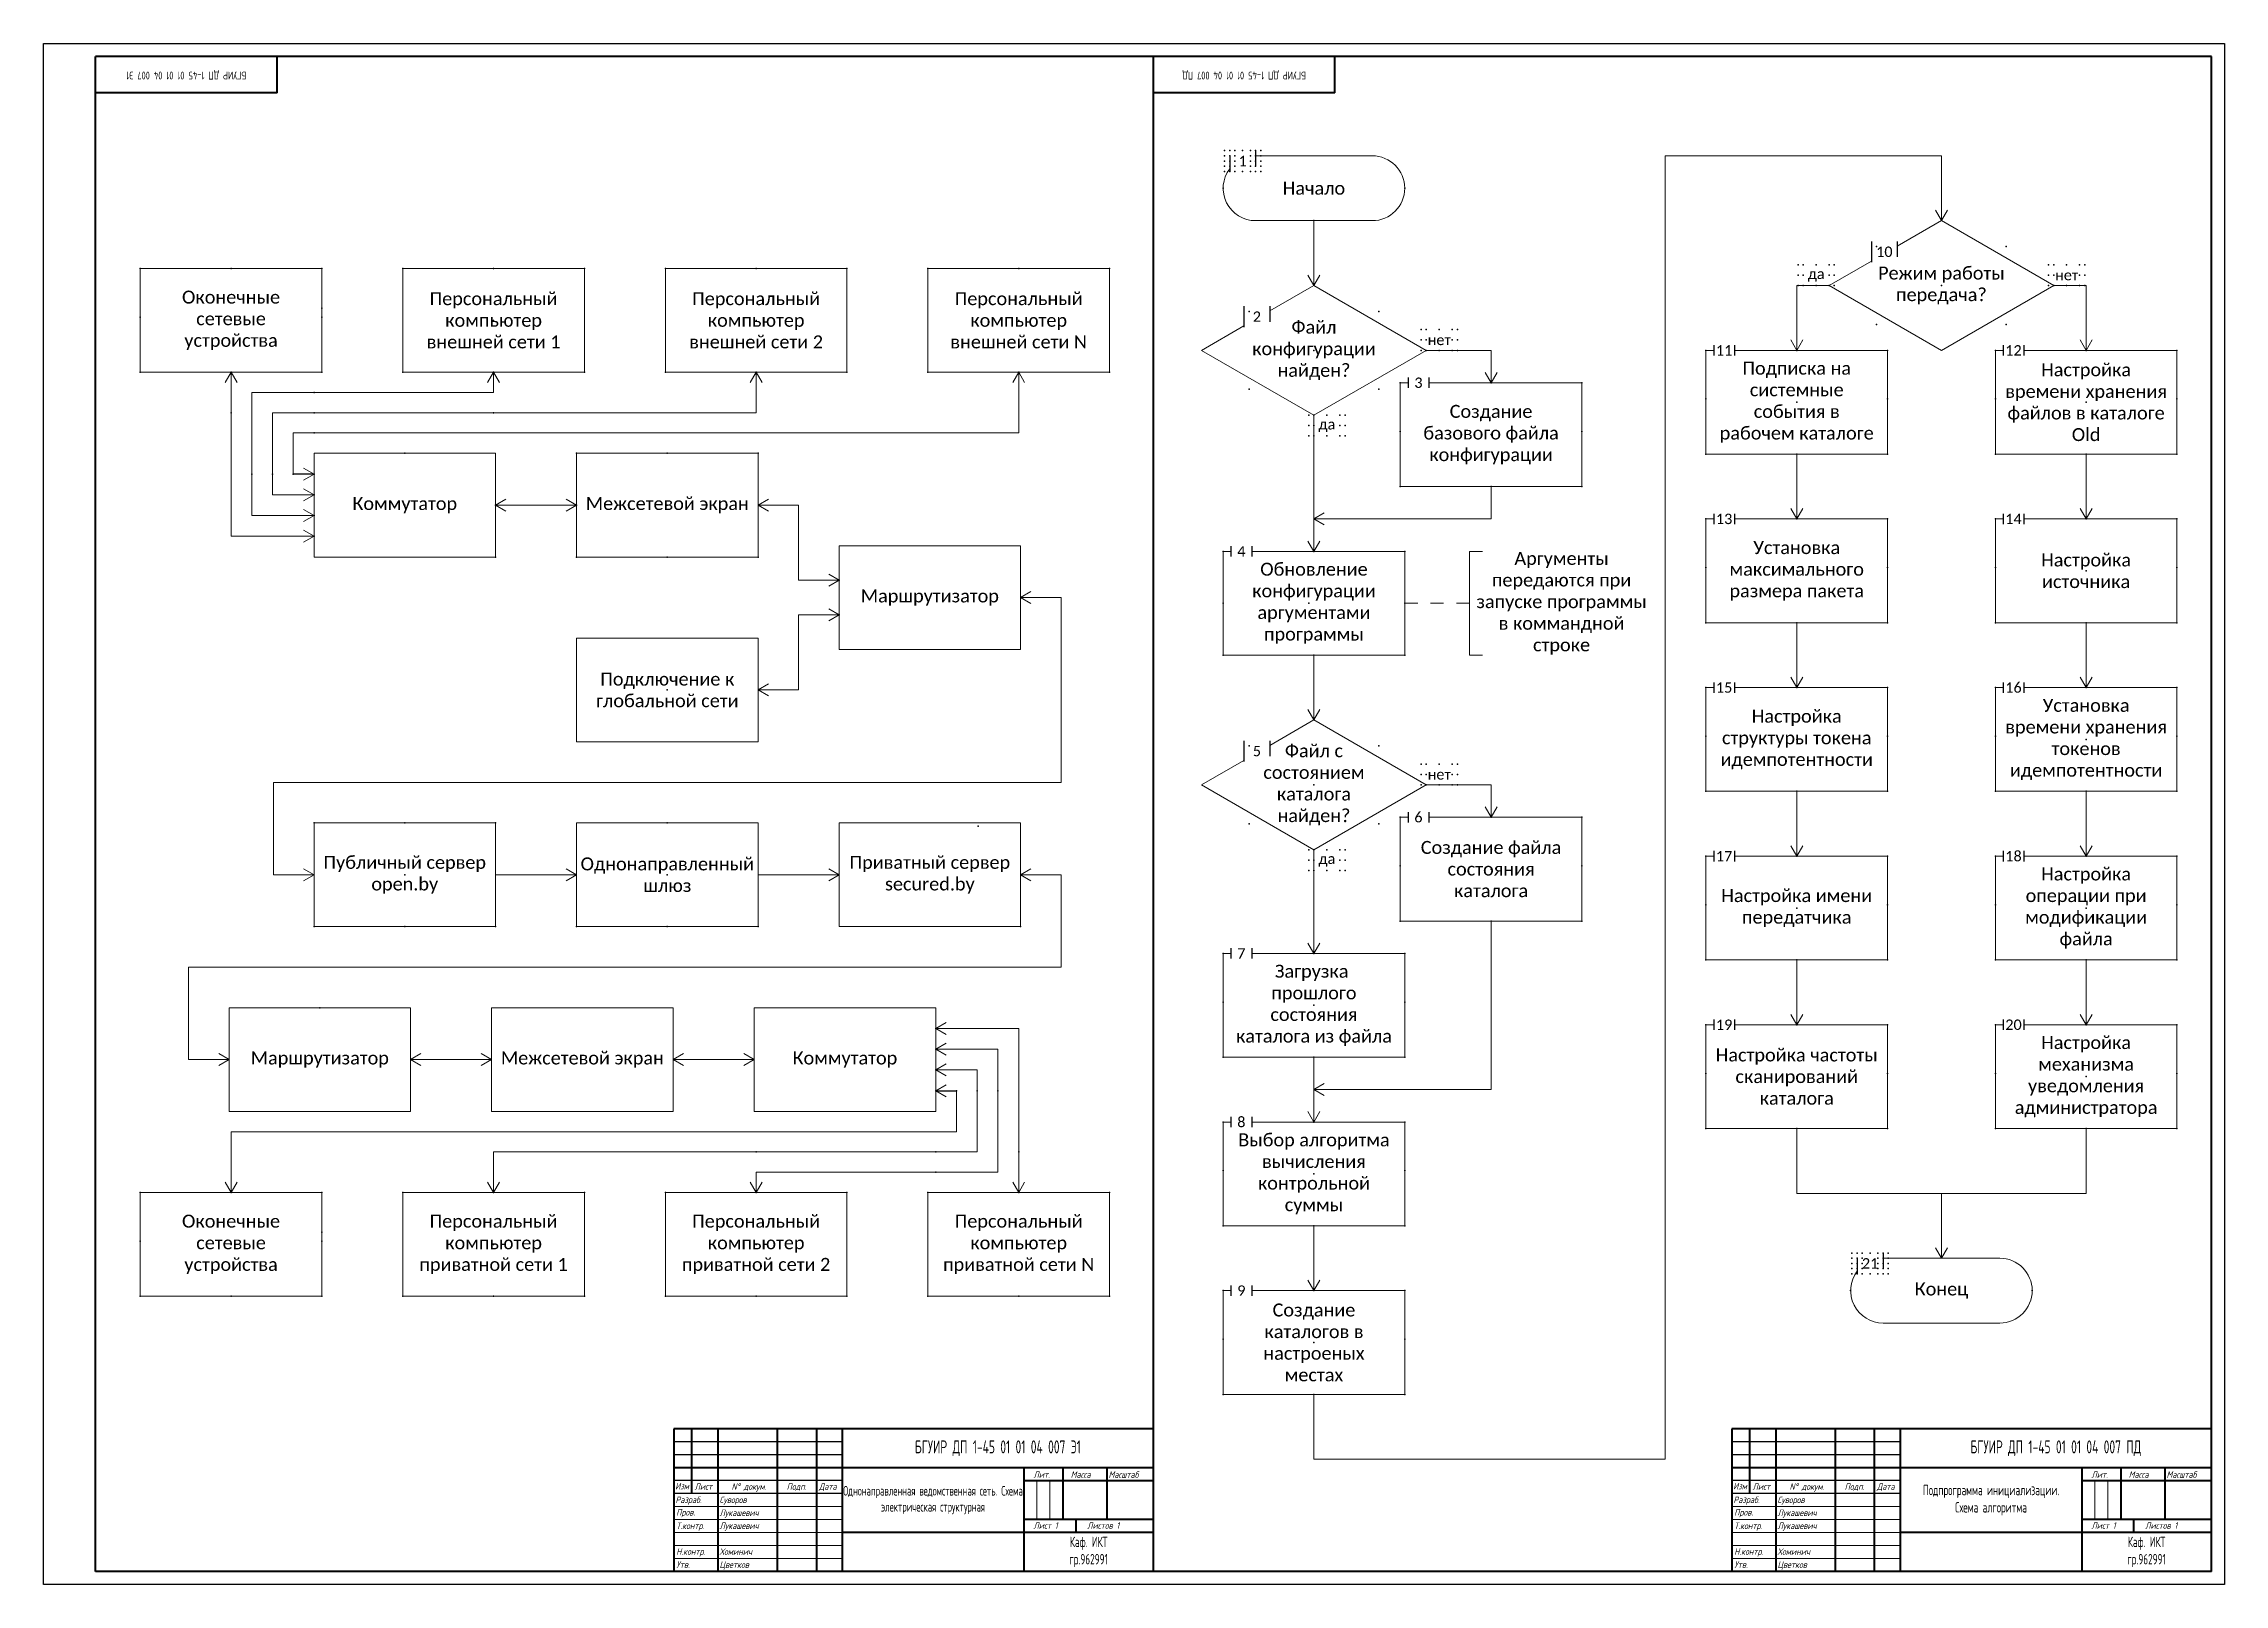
# Model space of a CAD drawing. Extents: x -908 to 556, y -1314 to -720.
# Drawn here: x -285 to 556, y -1314 to -720 of the extents above; entities that cross this region are included whole.
import ezdxf

# ---------------------------------------------------------------- set-up
doc = ezdxf.new("R2010")
doc.units = 0
doc.header["$MEASUREMENT"] = 0
doc.layers.get('0').update_dxf_attribs({"linetype": 'CONTINUOUS'})
doc.layers.add('KONTUR', color=7, linetype='CONTINUOUS')
doc.layers.add('Тонкие', color=7, linetype='CONTINUOUS')
doc.layers.add('Невидимка', color=131, linetype='CONTINUOUS', plot=False)
for name, color, linetype, lineweight in [('Основная', 7, 'CONTINUOUS', 40), ('Схема', 50, 'CONTINUOUS', 20), ('текст', 7, 'CONTINUOUS', 20), ('тонкая', 7, 'CONTINUOUS', 20)]:
    doc.layers.add(name, color=color, linetype=linetype, lineweight=lineweight)
doc.styles.add('ЕСКД', font='eskd15.shx', dxfattribs={"width": 0.8})
doc.styles.add('стиль1', font='romans.shx', dxfattribs={"width": 0.75, "oblique": 15, "height": 3.5})

msp = doc.modelspace()

# ---------------------------------------------------------------- texts
at = {"layer": 'Схема', "attachment_point": 5}
for s, width, gutter_width, insert, char_height in [('{\\fCalibri|b0|i0|c0|p34;1}', 10, 20, (177.13, -765.43), 4), ('{\\fCalibri|b0|i0|c204|p34;Начало}', 37.5, 25, (204.63, -775.93), 5), ('{\\fCalibri|b0|i0|c0|p34;10}', 10, 20, (424.61, -800.43), 4), ('{\\fCalibri|b0|i0|c204|p34;Режим работы передача\\fCalibri|b0|i0|c0|p34;?}', 50, 20, (446.61, -813.43), 5), ('{\\fCalibri|b0|i0|c204|p34;Оконечные сетевые устройства}', 62.5, 25, (-212.99, -826.86), 5), ('{\\fCalibri|b0|i0|c204|p34;Персональный компьютер внешней сети 1}', 62.5, 25, (-111.74, -826.86), 5), ('{\\fCalibri|b0|i0|c204|p34;Персональный компьютер внешней сети 2}', 62.5, 25, (-10.49, -826.86), 5), ('{\\fCalibri|b0|i0|c204|p34;Персональный компьютер внешней сети \\fCalibri|b0|i0|c0|p34;N}', 62.5, 25, (90.76, -826.86), 5), ('{\\fCalibri|b0|i0|c204|p34;да}', 10, 20, (398.31, -809.43), 4), ('{\\fCalibri|b0|i0|c204|p34;нет}', 10, 20, (494.91, -809.43), 4), ('{\\fCalibri|b0|i0|c0|p34;2}', 10, 20, (182.63, -825.43), 4), ('{\\fCalibri|b0|i0|c204|p34;Файл конфигурации найден\\fCalibri|b0|i0|c0|p34;?}', 50, 20, (204.63, -838.43), 5), ('{\\fCalibri|b0|i0|c204|p34;нет}', 10, 20, (252.93, -834.43), 4), ('{\\fCalibri|b0|i0|c0|p34;11}', 10, 20, (362.81, -838.43), 4), ('{\\fCalibri|b0|i0|c0|p34;12}', 10, 20, (474.41, -838.43), 4), ('{\\fCalibri|b0|i0|c0|p34;3}', 10, 20, (244.93, -850.93), 4), ('{\\fCalibri|b0|i0|c204|p34;Подписка на системные события в рабочем каталоге}', 62.5, 25, (390.81, -858.43), 5), ('{\\fCalibri|b0|i0|c204|p34;Настройка времени хранения файлов в каталоге \\fCalibri|b0|i0|c0|p34;Old}', 62.5, 25, (502.41, -858.43), 5), ('{\\fCalibri|b0|i0|c204|p34;да}', 10, 20, (209.63, -867.43), 4), ('{\\fCalibri|b0|i0|c204|p34;Создание базового файла конфигурации}', 62.5, 25, (272.93, -870.93), 5), ('{\\fCalibri|b0|i0|c204|p34;Коммутатор}', 62.5, 25, (-145.99, -898.11), 5), ('{\\fCalibri|b0|i0|c204|p34;Межсетевой экран}', 62.5, 25, (-44.74, -898.11), 5), ('{\\fCalibri|b0|i0|c0|p34;13}', 10, 20, (362.81, -903.43), 4), ('{\\fCalibri|b0|i0|c0|p34;14}', 10, 20, (474.41, -903.43), 4), ('{\\fCalibri|b0|i0|c0|p34;4}', 10, 20, (176.63, -915.93), 4), ('{\\fCalibri|b0|i0|c204|p34;Аргументы передаются при запуске программы в коммандной строке}', 66.0034, 25, (300.12, -935.93), 5), ('{\\fCalibri|b0|i0|c204|p34;Установка максимального размера пакета}', 62.5, 25, (390.81, -923.43), 5), ('{\\fCalibri|b0|i0|c204|p34;Настройка источника}', 62.5, 25, (502.41, -923.43), 5), ('{\\fCalibri|b0|i0|c204|p34;Обновление конфигурации аргументами программы}', 62.5, 25, (204.63, -935.93), 5), ('{\\fCalibri|b0|i0|c204|p34;Маршрутизатор}', 62.5, 25, (56.51, -933.73), 5), ('{\\fCalibri|b0|i0|c204|p34;Подключение к глобальной сети}', 62.5, 25, (-44.74, -969.36), 5), ('{\\fCalibri|b0|i0|c0|p34;15}', 10, 20, (362.81, -968.43), 4), ('{\\fCalibri|b0|i0|c0|p34;16}', 10, 20, (474.41, -968.43), 4), ('{\\fCalibri|b0|i0|c204|p34;Установка времени хранения токенов идемпотентности}', 62.5, 25, (502.41, -988.43), 5), ('{\\fCalibri|b0|i0|c204|p34;Настройка структуры токена идемпотентности}', 62.5, 25, (390.81, -988.43), 5), ('{\\fCalibri|b0|i0|c0|p34;5}', 10, 20, (182.63, -992.93), 4), ('{\\fCalibri|b0|i0|c204|p34;Файл с состоянием каталога найден\\fCalibri|b0|i0|c0|p34;?}', 50, 20, (204.63, -1005.93), 5), ('{\\fCalibri|b0|i0|c204|p34;нет}', 10, 20, (252.93, -1001.93), 4), ('{\\fCalibri|b0|i0|c0|p34;6}', 10, 20, (244.93, -1018.43), 4), ('{\\fCalibri|b0|i0|c204|p34;Публичный сервер\\P\\fCalibri|b0|i0|c0|p34;open.by}', 62.5, 25, (-145.99, -1040.61), 5), ('{\\fCalibri|b0|i0|c204|p34;Однонаправленный шлюз}', 62.5, 25, (-44.74, -1040.61), 5), ('{\\fCalibri|b0|i0|c204|p34;Приватный сервер\\P\\fCalibri|b0|i0|c0|p34;secured.by}', 62.5, 25, (56.51, -1040.61), 5), ('{\\fCalibri|b0|i0|c204|p34;да}', 10, 20, (209.63, -1034.93), 4), ('{\\fCalibri|b0|i0|c204|p34;Создание файла состояния каталога}', 62.5, 25, (272.93, -1038.43), 5), ('{\\fCalibri|b0|i0|c0|p34;17}', 10, 20, (362.81, -1033.43), 4), ('{\\fCalibri|b0|i0|c0|p34;18}', 10, 20, (474.41, -1033.43), 4), ('{\\fCalibri|b0|i0|c204|p34;Настройка операции при модификации файла}', 62.5, 25, (502.41, -1053.43), 5), ('{\\fCalibri|b0|i0|c204|p34;Настройка имени передатчика}', 62.5, 25, (390.81, -1053.43), 5), ('{\\fCalibri|b0|i0|c204|p34;Загрузка  прошлого состояния каталога из файла}', 62.5, 25, (204.63, -1090.93), 5), ('{\\fCalibri|b0|i0|c0|p34;7}', 10, 20, (176.63, -1070.93), 4), ('{\\fCalibri|b0|i0|c0|p34;19}', 10, 20, (362.81, -1098.43), 4), ('{\\fCalibri|b0|i0|c0|p34;20}', 10, 20, (474.41, -1098.43), 4), ('{\\fCalibri|b0|i0|c204|p34;Маршрутизатор}', 62.5, 25, (-178.74, -1111.86), 5), ('{\\fCalibri|b0|i0|c204|p34;Межсетевой экран}', 62.5, 25, (-77.49, -1111.86), 5), ('{\\fCalibri|b0|i0|c204|p34;Коммутатор}', 62.5, 25, (23.76, -1111.86), 5), ('{\\fCalibri|b0|i0|c204|p34;Настройка частоты сканирований каталога}', 62.5, 25, (390.81, -1118.43), 5), ('{\\fCalibri|b0|i0|c204|p34;Настройка механизма уведомления администратора}', 62.5, 25, (502.41, -1118.43), 5), ('{\\fCalibri|b0|i0|c0|p34;8}', 10, 20, (176.63, -1135.93), 4), ('{\\fCalibri|b0|i0|c204|p34;Выбор алгоритма вычисления контрольной суммы }', 62.5, 25, (204.63, -1155.93), 5), ('{\\fCalibri|b0|i0|c204|p34;Оконечные сетевые устройства}', 62.5, 25, (-212.99, -1183.11), 5), ('{\\fCalibri|b0|i0|c204|p34;Персональный компьютер приватной сети 1}', 62.5, 25, (-111.74, -1183.11), 5), ('{\\fCalibri|b0|i0|c204|p34;Персональный компьютер приватной сети 2}', 62.5, 25, (-10.49, -1183.11), 5), ('{\\fCalibri|b0|i0|c204|p34;Персональный компьютер приватной сети \\fCalibri|b0|i0|c0|p34;N}', 62.5, 25, (90.76, -1183.11), 5), ('{\\fCalibri|b0|i0|c0|p34;21}', 10, 20, (419.11, -1190.43), 4), ('{\\fCalibri|b0|i0|c0|p34;9}', 10, 20, (176.63, -1200.93), 4), ('{\\fCalibri|b0|i0|c204|p34;Конец}', 37.5, 25, (446.61, -1200.93), 5), ('{\\fCalibri|b0|i0|c204|p34;Создание каталогов в настроеных местах}', 62.5, 25, (204.63, -1220.93), 5)]:
    msp.add_mtext_dynamic_manual_height_columns(s, width=width, gutter_width=gutter_width, heights=[0], dxfattribs=dict(at, insert=insert, char_height=char_height))
at = {"layer": 'текст', "style": 'стиль1', "oblique": 15, "width": 0.75}
for s, p in [('Изм', (-41.72, -1277.57)), ('Лист', (-34.24, -1277.72)), ('N%%d докум. ', (-19.96, -1277.72)), ('Подп.', (1.29, -1277.72)), ('Дата', (13.74, -1277.72)), ('Лит.', (96.45, -1273.11)), ('Масса', (110.83, -1273.11)), ('Масштаб', (125.42, -1273.11)), ('Изм', (366.28, -1277.57)), ('Лист', (373.76, -1277.72)), ('N%%d докум. ', (388.04, -1277.72)), ('Подп.', (409.29, -1277.72)), ('Дата', (421.74, -1277.72)), ('Лит.', (504.45, -1273.11)), ('Масса', (518.83, -1273.11)), ('Масштаб', (533.42, -1273.11)), ('Разраб.', (-41.6, -1282.82)), ('Пров.', (-41.3, -1287.65)), ('Лукашевич', (-24.6, -1287.82)), ('Суворов', (-24.6, -1282.82)), ('Разраб.', (366.4, -1282.82)), ('Пров.', (366.7, -1287.65)), ('Лукашевич', (383.4, -1287.82)), ('Суворов', (383.4, -1282.82)), ('Т.контр.', (-41.3, -1292.84)), ('Лукашевич', (-24.6, -1292.82)), ('Лист 1', (96.45, -1292.73)), ('Листов 1', (117.18, -1292.73)), ('Т.контр.', (366.7, -1292.84)), ('Лукашевич', (383.4, -1292.82)), ('Лист 1', (504.45, -1292.73)), ('Листов 1', (525.18, -1292.73)), ('Н.контр.', (-41.3, -1302.77)), ('Хоминич', (-24.6, -1302.82)), ('Н.контр.', (366.7, -1302.77)), ('Хоминич', (383.4, -1302.82)), ('Утв.', (-41.3, -1307.79)), ('Цветков', (-24.6, -1307.82)), ('Утв.', (366.7, -1307.79)), ('Цветков', (383.4, -1307.82))]:
    msp.add_text(s, height=2.5, dxfattribs=at).set_placement(p)
at = {"layer": 'Тонкие', "char_height": 3, "attachment_point": 5, "rotation": 180, "style": 'ЕСКД'}
for s, insert in [('\\pxt11;БГУИР ДП 1-45 01 01 04 007 Э1', (-230.26, -732.18)), ('\\pxt11,12;БГУИР ДП 1-45 01 01 04 007 ПД', (177.74, -732.18))]:
    msp.add_mtext_dynamic_manual_height_columns(s, width=70, gutter_width=20, heights=[0], dxfattribs=dict(at, insert=insert))
at = {"layer": 'Тонкие', "attachment_point": 5, "style": 'ЕСКД'}
for s, width, insert, char_height in [('БГУИР ДП 1-45 01 01 04 007 Э1', 120, (82.74, -1261.68), 5), ('\\pxt19;БГУИР ДП 1-45 01 01 04 007 ПД', 120, (490.74, -1261.68), 5), ('Однонаправленная ведомственная сеть. Схема электрическая структурная', 70, (57.74, -1281.68), 3.7), ('Подпрограмма инициализации.\\PСхема алгоритма', 70, (465.74, -1281.68), 4), ('Каф. ИКТ\\Pгр.962991', 50, (117.74, -1301.68), 4), ('Каф. ИКТ\\Pгр.962991', 50, (525.74, -1301.68), 4)]:
    msp.add_mtext_dynamic_manual_height_columns(s, width=width, gutter_width=20, heights=[0], dxfattribs=dict(at, insert=insert, char_height=char_height))

# ---------------------------------------------------------------- linework, layer by layer
for p, q in [((22.74, -1259.18), (-42.26, -1259.18)), ((430.74, -1259.18), (365.74, -1259.18)), ((22.74, -1264.18), (-42.26, -1264.18)), ((430.74, -1264.18), (365.74, -1264.18)), ((22.74, -1274.18), (-42.26, -1274.18)), ((430.74, -1274.18), (365.74, -1274.18)), ((22.74, -1279.18), (-42.26, -1279.18)), ((430.74, -1279.18), (365.74, -1279.18)), ((500.74, -1309.18), (500.74, -1309.18))]:
    msp.add_line(p, q)
at = {"layer": 'KONTUR'}
for p, q in [((-285.26, -1314.18), (-285.26, -720.18)), ((-285.26, -720.18), (555.74, -720.18)), ((555.74, -720.18), (555.74, -1314.18)), ((555.74, -1314.18), (-285.26, -1314.18))]:
    msp.add_line(p, q, dxfattribs=at)
at = {"layer": 'Невидимка'}
for p, q in [((172.13, -763.43), (172.13, -769.43)), ((182.13, -761.43), (182.13, -767.43)), ((419.61, -796.43), (419.61, -804.43)), ((429.61, -796.43), (429.61, -802.43)), ((177.63, -821.43), (177.63, -829.43)), ((187.63, -821.43), (187.63, -827.43)), ((358.81, -836.43), (358.81, -840.43)), ((366.81, -836.43), (366.81, -840.43)), ((470.41, -836.43), (470.41, -840.43)), ((478.41, -836.43), (478.41, -840.43)), ((240.93, -848.93), (240.93, -852.93)), ((248.93, -848.93), (248.93, -852.93)), ((-180.99, -886.11), (-188.99, -886.11)), ((358.81, -901.43), (358.81, -905.43)), ((366.81, -901.43), (366.81, -905.43)), ((470.41, -901.43), (470.41, -905.43)), ((478.41, -901.43), (478.41, -905.43)), ((172.63, -913.93), (172.63, -917.93)), ((180.63, -913.93), (180.63, -917.93)), ((358.81, -966.43), (358.81, -970.43)), ((366.81, -966.43), (366.81, -970.43)), ((470.41, -966.43), (470.41, -970.43)), ((478.41, -966.43), (478.41, -970.43)), ((177.63, -988.93), (177.63, -996.93)), ((187.63, -988.93), (187.63, -994.93)), ((240.93, -1016.43), (240.93, -1020.43)), ((248.93, -1016.43), (248.93, -1020.43)), ((358.81, -1031.43), (358.81, -1035.43)), ((366.81, -1031.43), (366.81, -1035.43)), ((470.41, -1031.43), (470.41, -1035.43)), ((478.41, -1031.43), (478.41, -1035.43)), ((172.63, -1068.93), (172.63, -1072.93)), ((180.63, -1068.93), (180.63, -1072.93)), ((358.81, -1096.43), (358.81, -1100.43)), ((366.81, -1096.43), (366.81, -1100.43)), ((470.41, -1096.43), (470.41, -1100.43)), ((478.41, -1096.43), (478.41, -1100.43)), ((58.76, -1123.86), (66.76, -1123.86)), ((172.63, -1133.93), (172.63, -1137.93)), ((180.63, -1133.93), (180.63, -1137.93)), ((414.11, -1188.43), (414.11, -1194.43)), ((424.11, -1186.43), (424.11, -1192.43)), ((172.63, -1198.93), (172.63, -1202.93)), ((180.63, -1198.93), (180.63, -1202.93))]:
    msp.add_line(p, q, dxfattribs=at)
for p in [(170.13, -761.43), (170.13, -763.43), (172.13, -761.43), (172.13, -763.43), (174.13, -761.43), (174.13, -763.43), (177.13, -761.43), (180.13, -761.43), (180.13, -763.43), (182.13, -761.43), (182.13, -763.43), (184.13, -761.43), (184.13, -763.43), (170.13, -765.43), (170.13, -767.43), (170.13, -769.43), (172.13, -765.43), (172.13, -767.43), (172.13, -769.43), (174.13, -765.43), (174.13, -767.43), (174.13, -769.43), (177.13, -769.43), (180.13, -765.43), (180.13, -767.43), (180.13, -769.43), (182.13, -765.43), (182.13, -767.43), (182.13, -769.43), (184.13, -765.43), (184.13, -767.43), (184.13, -769.43), (169.63, -775.93), (239.63, -775.93), (204.63, -788.43), (421.61, -798.43), (421.61, -798.43), (471.61, -798.43), (-247.99, -806.86), (-212.99, -806.86), (-177.99, -806.86), (-146.74, -806.86), (-111.74, -806.86), (-76.74, -806.86), (-45.49, -806.86), (-10.49, -806.86), (24.51, -806.86), (55.76, -806.86), (90.76, -806.86), (125.76, -806.86), (391.31, -805.43), (393.31, -805.43), (398.31, -805.43), (403.31, -805.43), (405.31, -805.43), (487.91, -805.43), (489.91, -805.43), (494.91, -805.43), (499.91, -805.43), (501.91, -805.43), (391.31, -809.43), (391.31, -813.43), (393.31, -809.43), (393.31, -813.43), (398.31, -813.43), (403.31, -809.43), (403.31, -813.43), (405.31, -809.43), (405.31, -813.43), (446.61, -813.43), (487.91, -809.43), (487.91, -813.43), (489.91, -809.43), (489.91, -813.43), (494.91, -813.43), (499.91, -809.43), (499.91, -813.43), (501.91, -809.43), (501.91, -813.43), (-177.99, -822.17), (179.63, -823.43), (179.63, -823.43), (229.63, -823.43), (-247.99, -825.61), (-212.99, -826.86), (-212.99, -826.86), (-177.99, -825.61), (-111.74, -826.86), (-111.74, -826.86), (-10.49, -826.86), (-10.49, -826.86), (90.76, -826.86), (90.76, -826.86), (245.93, -830.43), (247.93, -830.43), (252.93, -830.43), (257.93, -830.43), (259.93, -830.43), (421.61, -828.43), (471.61, -828.43), (204.63, -838.43), (245.93, -834.43), (245.93, -838.43), (247.93, -834.43), (247.93, -838.43), (252.93, -838.43), (257.93, -834.43), (257.93, -838.43), (259.93, -834.43), (259.93, -838.43), (355.81, -838.43), (355.81, -838.43), (355.81, -838.43), (390.81, -838.43), (425.81, -838.43), (467.41, -838.43), (467.41, -838.43), (502.41, -838.43), (537.41, -838.43), (-247.99, -846.86), (-212.99, -846.86), (-212.99, -846.86), (-177.99, -846.86), (-146.74, -846.86), (-111.74, -846.86), (-111.74, -846.86), (-76.74, -846.86), (-45.49, -846.86), (-10.49, -846.86), (24.51, -846.86), (55.76, -846.86), (90.76, -846.86), (125.76, -846.86), (-180.99, -854.67), (179.63, -853.43), (229.63, -853.43), (237.93, -850.93), (237.93, -850.93), (272.93, -850.93), (307.93, -850.93), (355.81, -857.18), (425.81, -857.18), (467.41, -857.18), (537.41, -857.18), (-212.99, -862.48), (-180.99, -862.48), (-111.74, -862.48), (202.63, -863.43), (204.63, -863.43), (209.63, -863.43), (214.63, -863.43), (216.63, -863.43), (390.81, -858.43), (390.81, -858.43), (502.41, -858.43), (502.41, -858.43), (-180.99, -870.29), (202.63, -867.43), (202.63, -871.43), (204.63, -867.43), (204.63, -871.43), (209.63, -871.43), (214.63, -867.43), (214.63, -871.43), (216.63, -867.43), (216.63, -871.43), (237.93, -869.68), (272.93, -870.93), (272.93, -870.93), (307.93, -869.68), (-145.99, -878.11), (-79.74, -878.11), (-44.74, -878.11), (-44.74, -878.11), (-9.74, -878.11), (355.81, -878.43), (390.81, -878.43), (425.81, -878.43), (467.41, -878.43), (502.41, -878.43), (537.41, -878.43), (-204.99, -886.11), (-196.99, -886.11), (-188.99, -886.11), (-180.99, -886.11), (237.93, -890.93), (272.93, -890.93), (307.93, -890.93), (-180.99, -894.11), (-145.99, -898.11), (-145.99, -898.11), (-110.99, -898.11), (-110.99, -898.11), (-79.74, -898.11), (-44.74, -898.11), (-44.74, -898.11), (-180.99, -902.11), (355.81, -903.43), (355.81, -903.43), (390.81, -903.43), (425.81, -903.43), (467.41, -903.43), (467.41, -903.43), (502.41, -903.43), (537.41, -903.43), (-180.99, -910.11), (169.63, -915.93), (169.63, -915.93), (204.63, -915.93), (239.63, -915.93), (-110.99, -918.11), (-79.74, -918.11), (-44.74, -918.11), (-44.74, -918.11), (-9.74, -918.11), (355.81, -922.18), (390.81, -923.43), (390.81, -923.43), (425.81, -922.18), (467.41, -922.18), (502.41, -923.43), (502.41, -923.43), (537.41, -922.18), (21.51, -927.06), (21.51, -940.4), (169.63, -935.93), (202.63, -935.93), (202.63, -935.93), (239.63, -935.93), (355.81, -943.43), (390.81, -943.43), (425.81, -943.43), (467.41, -943.43), (502.41, -943.43), (537.41, -943.43), (169.63, -955.93), (204.63, -955.93), (239.63, -955.93), (-44.74, -969.36), (-44.74, -969.36), (355.81, -968.43), (355.81, -968.43), (390.81, -968.43), (425.81, -968.43), (467.41, -968.43), (467.41, -968.43), (502.41, -968.43), (537.41, -968.43), (179.63, -990.93), (179.63, -990.93), (229.63, -990.93), (355.81, -987.18), (390.81, -988.43), (390.81, -988.43), (425.81, -987.18), (467.41, -987.18), (502.41, -988.43), (502.41, -988.43), (537.41, -987.18), (245.93, -997.93), (247.93, -997.93), (252.93, -997.93), (257.93, -997.93), (259.93, -997.93), (204.63, -1005.93), (245.93, -1001.93), (245.93, -1005.93), (247.93, -1001.93), (247.93, -1005.93), (252.93, -1005.93), (257.93, -1001.93), (257.93, -1005.93), (259.93, -1001.93), (259.93, -1005.93), (355.81, -1008.43), (390.81, -1008.43), (425.81, -1008.43), (467.41, -1008.43), (502.41, -1008.43), (537.41, -1008.43), (-180.99, -1020.61), (-145.99, -1020.61), (-110.99, -1020.61), (-44.74, -1020.61), (75.13, -1021.86), (179.63, -1020.93), (229.63, -1020.93), (237.93, -1018.43), (237.93, -1018.43), (237.93, -1018.43), (272.93, -1018.43), (307.93, -1018.43), (202.63, -1030.93), (204.63, -1030.93), (209.63, -1030.93), (214.63, -1030.93), (216.63, -1030.93), (355.81, -1033.43), (355.81, -1033.43), (390.81, -1033.43), (425.81, -1033.43), (467.41, -1033.43), (467.41, -1033.43), (502.41, -1033.43), (537.41, -1033.43), (-145.99, -1040.61), (-145.99, -1040.61), (-44.74, -1040.61), (-44.74, -1040.61), (202.63, -1034.93), (202.63, -1038.93), (204.63, -1034.93), (204.63, -1038.93), (209.63, -1038.93), (214.63, -1034.93), (214.63, -1038.93), (216.63, -1034.93), (216.63, -1038.93), (237.93, -1037.18), (272.93, -1038.43), (272.93, -1038.43), (307.93, -1037.18), (237.93, -1058.43), (272.93, -1058.43), (307.93, -1058.43), (355.81, -1052.18), (390.81, -1053.43), (390.81, -1053.43), (425.81, -1052.18), (467.41, -1052.18), (502.41, -1053.43), (502.41, -1053.43), (537.41, -1052.18), (-180.99, -1060.61), (-145.99, -1060.61), (-110.99, -1060.61), (-79.74, -1060.61), (-44.74, -1060.61), (-9.74, -1060.61), (91.51, -1060.61), (169.63, -1070.93), (169.63, -1070.93), (169.63, -1070.93), (204.63, -1070.93), (239.63, -1070.93), (355.81, -1073.43), (390.81, -1073.43), (425.81, -1073.43), (467.41, -1073.43), (502.41, -1073.43), (537.41, -1073.43), (-178.74, -1091.86), (169.63, -1089.68), (204.63, -1090.93), (204.63, -1090.93), (239.63, -1089.68), (58.76, -1099.86), (355.81, -1098.43), (355.81, -1098.43), (390.81, -1098.43), (425.81, -1098.43), (467.41, -1098.43), (467.41, -1098.43), (502.41, -1098.43), (537.41, -1098.43), (58.76, -1107.86), (-178.74, -1111.86), (-178.74, -1111.86), (58.76, -1115.86), (169.63, -1110.93), (204.63, -1110.93), (239.63, -1110.93), (355.81, -1117.18), (390.81, -1118.43), (390.81, -1118.43), (425.81, -1117.18), (467.41, -1117.18), (502.41, -1118.43), (502.41, -1118.43), (537.41, -1117.18), (58.76, -1123.86), (66.76, -1123.86), (74.76, -1123.86), (82.76, -1123.86), (169.63, -1135.93), (169.63, -1135.93), (169.63, -1135.93), (204.63, -1135.93), (239.63, -1135.93), (355.81, -1138.43), (390.81, -1138.43), (425.81, -1138.43), (467.41, -1138.43), (502.41, -1138.43), (537.41, -1138.43), (-10.49, -1147.48), (58.76, -1147.48), (90.76, -1147.48), (58.76, -1155.29), (169.63, -1154.68), (204.63, -1155.93), (204.63, -1155.93), (239.63, -1154.68), (-247.99, -1163.11), (-212.99, -1163.11), (-177.99, -1163.11), (-146.74, -1163.11), (-111.74, -1163.11), (-76.74, -1163.11), (-45.49, -1163.11), (-10.49, -1163.11), (24.51, -1163.11), (55.76, -1163.11), (90.76, -1163.11), (125.76, -1163.11), (169.63, -1175.93), (204.63, -1175.93), (239.63, -1175.93), (-247.99, -1181.86), (-212.99, -1183.11), (-212.99, -1183.11), (-177.99, -1178.42), (-177.99, -1181.86), (-111.74, -1183.11), (-111.74, -1183.11), (-10.49, -1183.11), (-10.49, -1183.11), (90.76, -1183.11), (90.76, -1183.11), (412.11, -1186.43), (412.11, -1188.43), (412.11, -1190.43), (412.11, -1192.43), (414.11, -1186.43), (414.11, -1188.43), (414.11, -1190.43), (414.11, -1192.43), (416.11, -1186.43), (416.11, -1188.43), (416.11, -1190.43), (416.11, -1192.43), (419.11, -1186.43), (422.11, -1186.43), (422.11, -1188.43), (422.11, -1190.43), (422.11, -1192.43), (424.11, -1186.43), (424.11, -1188.43), (424.11, -1190.43), (424.11, -1192.43), (426.11, -1186.43), (426.11, -1188.43), (426.11, -1190.43), (426.11, -1192.43), (169.63, -1200.93), (169.63, -1200.93), (169.63, -1200.93), (204.63, -1200.93), (239.63, -1200.93), (411.61, -1200.93), (412.11, -1194.43), (414.11, -1194.43), (416.11, -1194.43), (419.11, -1194.43), (422.11, -1194.43), (424.11, -1194.43), (426.11, -1194.43), (481.61, -1200.93), (-247.99, -1203.11), (-212.99, -1203.11), (-177.99, -1203.11), (-146.74, -1203.11), (-111.74, -1203.11), (-76.74, -1203.11), (-45.49, -1203.11), (-10.49, -1203.11), (24.51, -1203.11), (55.76, -1203.11), (90.76, -1203.11), (125.76, -1203.11), (169.63, -1219.68), (204.63, -1220.93), (204.63, -1220.93), (239.63, -1219.68), (169.63, -1240.93), (204.63, -1240.93), (239.63, -1240.93)]:
    msp.add_point(p, dxfattribs=at)
at = {"layer": 'Основная'}
for p, q in [((-265.26, -1269.18), (-265.26, -725.18)), ((550.74, -725.18), (-265.26, -725.18)), ((-195.26, -739.18), (-195.26, -725.18)), ((142.74, -1309.18), (142.74, -725.18)), ((212.74, -739.18), (212.74, -725.18)), ((550.74, -1309.18), (550.74, -725.18)), ((-195.26, -739.18), (-265.26, -739.18)), ((212.74, -739.18), (142.74, -739.18)), ((-42.26, -1254.18), (-42.26, -1309.18)), ((142.74, -1254.18), (-42.26, -1254.18)), ((-35.26, -1279.18), (-35.26, -1254.18)), ((-25.26, -1254.18), (-25.26, -1309.18)), ((-2.26, -1309.18), (-2.26, -1254.18)), ((12.74, -1254.18), (12.74, -1309.18)), ((22.74, -1254.18), (22.74, -1309.18)), ((365.74, -1254.18), (365.74, -1309.18)), ((550.74, -1254.18), (365.74, -1254.18)), ((372.74, -1279.18), (372.74, -1254.18)), ((382.74, -1254.18), (382.74, -1309.18)), ((405.74, -1309.18), (405.74, -1254.18)), ((420.74, -1254.18), (420.74, -1309.18)), ((430.74, -1254.18), (430.74, -1309.18)), ((-265.26, -1309.18), (-265.26, -1269.18)), ((-42.26, -1269.18), (142.74, -1269.18)), ((92.74, -1269.18), (92.74, -1309.18)), ((107.74, -1269.18), (107.74, -1289.18)), ((124.74, -1269.18), (124.74, -1289.18)), ((365.74, -1269.18), (550.74, -1269.18)), ((500.74, -1269.18), (500.74, -1309.18)), ((515.74, -1269.18), (515.74, -1289.18)), ((532.74, -1269.18), (532.74, -1289.18)), ((92.74, -1274.18), (142.74, -1274.18)), ((500.74, -1274.18), (550.74, -1274.18)), ((142.74, -1294.18), (22.74, -1294.18)), ((142.74, -1289.18), (92.74, -1289.18)), ((112.74, -1289.18), (112.74, -1294.18)), ((550.74, -1294.18), (430.74, -1294.18)), ((550.74, -1289.18), (500.74, -1289.18)), ((520.74, -1289.18), (520.74, -1294.18)), ((550.74, -1309.18), (-265.26, -1309.18))]:
    msp.add_line(p, q, dxfattribs=at)
at = {"layer": 'Схема'}
for p, q in [((182.13, -763.43), (227.13, -763.43)), ((446.61, -763.43), (340.08, -763.43)), ((340.08, -1265.93), (340.08, -763.43)), ((446.61, -763.43), (446.61, -788.43)), ((182.13, -788.43), (227.13, -788.43)), ((204.63, -788.43), (204.63, -813.43)), ((446.61, -788.43), (429.61, -798.25)), ((446.61, -788.43), (444.3, -784.43)), ((446.61, -788.43), (448.92, -784.43)), ((446.61, -788.43), (489.91, -813.43)), ((-247.99, -806.86), (-177.99, -806.86)), ((-247.99, -806.86), (-247.99, -846.86)), ((-177.99, -806.86), (-177.99, -846.86)), ((-146.74, -806.86), (-76.74, -806.86)), ((-146.74, -806.86), (-146.74, -846.86)), ((-76.74, -806.86), (-76.74, -846.86)), ((-45.49, -806.86), (24.51, -806.86)), ((-45.49, -806.86), (-45.49, -846.86)), ((24.51, -806.86), (24.51, -846.86)), ((55.76, -806.86), (125.76, -806.86)), ((55.76, -806.86), (55.76, -846.86)), ((125.76, -806.86), (125.76, -846.86)), ((419.61, -804.02), (403.31, -813.43)), ((204.63, -813.43), (187.63, -823.25)), ((204.63, -813.43), (202.32, -809.43)), ((204.63, -813.43), (206.94, -809.43)), ((204.63, -813.43), (247.93, -838.43)), ((390.81, -813.43), (403.31, -813.43)), ((390.81, -813.43), (390.81, -838.43)), ((446.61, -838.43), (403.31, -813.43)), ((446.61, -838.43), (489.91, -813.43)), ((489.91, -813.43), (502.41, -813.43)), ((502.41, -813.43), (502.41, -838.43)), ((177.63, -829.02), (161.33, -838.43)), ((204.63, -863.43), (161.33, -838.43)), ((204.63, -863.43), (247.93, -838.43)), ((247.93, -838.43), (272.93, -838.43)), ((272.93, -838.43), (272.93, -850.93)), ((355.81, -838.43), (358.81, -838.43)), ((355.81, -838.43), (355.81, -878.43)), ((366.81, -838.43), (425.81, -838.43)), ((390.81, -838.43), (388.5, -834.43)), ((390.81, -838.43), (393.12, -834.43)), ((425.81, -838.43), (425.81, -878.43)), ((467.41, -838.43), (470.41, -838.43)), ((467.41, -838.43), (467.41, -878.43)), ((478.41, -838.43), (537.41, -838.43)), ((502.41, -838.43), (500.1, -834.43)), ((502.41, -838.43), (504.72, -834.43)), ((537.41, -838.43), (537.41, -878.43)), ((-247.99, -846.86), (-177.99, -846.86)), ((-212.99, -846.86), (-215.3, -850.86)), ((-212.99, -846.86), (-212.99, -862.48)), ((-212.99, -846.86), (-210.68, -850.86)), ((-146.74, -846.86), (-76.74, -846.86)), ((-111.74, -846.86), (-114.05, -850.86)), ((-111.74, -846.86), (-111.74, -854.67)), ((-111.74, -846.86), (-109.43, -850.86)), ((-45.49, -846.86), (24.51, -846.86)), ((-10.49, -846.86), (-12.8, -850.86)), ((-10.49, -846.86), (-10.49, -862.48)), ((-10.49, -846.86), (-8.18, -850.86)), ((55.76, -846.86), (125.76, -846.86)), ((90.76, -846.86), (88.45, -850.86)), ((90.76, -846.86), (90.76, -862.48)), ((90.76, -846.86), (93.07, -850.86)), ((272.93, -850.93), (270.62, -846.93)), ((272.93, -850.93), (275.24, -846.93)), ((-204.99, -902.11), (-204.99, -854.67)), ((-204.99, -854.67), (-111.74, -854.67)), ((237.93, -850.93), (240.93, -850.93)), ((237.93, -850.93), (237.93, -890.93)), ((248.93, -850.93), (307.93, -850.93)), ((307.93, -850.93), (307.93, -890.93)), ((-212.99, -862.48), (-212.99, -910.11)), ((-196.99, -894.11), (-196.99, -862.48)), ((-196.99, -862.48), (-10.49, -862.48)), ((90.76, -862.48), (90.76, -870.29)), ((204.63, -863.43), (204.63, -915.93)), ((-188.99, -886.11), (-188.99, -870.29)), ((-188.99, -870.29), (90.76, -870.29)), ((-180.99, -878.11), (-110.99, -878.11)), ((-180.99, -878.11), (-180.99, -918.11)), ((-110.99, -878.11), (-110.99, -918.11)), ((-79.74, -878.11), (-9.74, -878.11)), ((-79.74, -878.11), (-79.74, -918.11)), ((-9.74, -878.11), (-9.74, -918.11)), ((355.81, -878.43), (425.81, -878.43)), ((390.81, -878.43), (390.81, -903.43)), ((467.41, -878.43), (537.41, -878.43)), ((502.41, -878.43), (502.41, -903.43)), ((-180.99, -886.11), (-188.99, -886.11)), ((-180.99, -886.11), (-184.99, -883.8)), ((-180.99, -886.11), (-184.99, -888.42)), ((237.93, -890.93), (307.93, -890.93)), ((272.93, -903.43), (272.93, -890.93)), ((-180.99, -894.11), (-196.99, -894.11)), ((-180.99, -894.11), (-184.99, -891.8)), ((-180.99, -894.11), (-184.99, -896.42)), ((-180.99, -902.11), (-184.99, -899.8)), ((-110.99, -898.11), (-106.99, -895.8)), ((-110.99, -898.11), (-79.74, -898.11)), ((-110.99, -898.11), (-106.99, -900.42)), ((-79.74, -898.11), (-83.74, -895.8)), ((-79.74, -898.11), (-83.74, -900.42)), ((-9.74, -898.11), (-5.74, -895.8)), ((-9.74, -898.11), (5.88, -898.11)), ((-9.74, -898.11), (-5.74, -900.42)), ((5.88, -898.11), (5.88, -927.06)), ((390.81, -903.43), (388.5, -899.43)), ((390.81, -903.43), (393.12, -899.43)), ((502.41, -903.43), (500.1, -899.43)), ((502.41, -903.43), (504.72, -899.43)), ((-180.99, -902.11), (-204.99, -902.11)), ((-180.99, -902.11), (-184.99, -904.42)), ((-180.99, -910.11), (-184.99, -907.8)), ((204.63, -903.43), (208.63, -901.12)), ((204.63, -903.43), (272.93, -903.43)), ((204.63, -903.43), (208.63, -905.74)), ((355.81, -903.43), (358.81, -903.43)), ((355.81, -903.43), (355.81, -943.43)), ((366.81, -903.43), (425.81, -903.43)), ((425.81, -903.43), (425.81, -943.43)), ((467.41, -903.43), (470.41, -903.43)), ((467.41, -903.43), (467.41, -943.43)), ((478.41, -903.43), (537.41, -903.43)), ((537.41, -903.43), (537.41, -943.43)), ((-212.99, -910.11), (-180.99, -910.11)), ((-180.99, -910.11), (-184.99, -912.42)), ((21.51, -913.73), (91.51, -913.73)), ((21.51, -913.73), (21.51, -953.73)), ((91.51, -913.73), (91.51, -953.73)), ((169.63, -915.93), (172.63, -915.93)), ((169.63, -915.93), (169.63, -955.93)), ((180.63, -915.93), (239.63, -915.93)), ((204.63, -915.93), (202.32, -911.93)), ((204.63, -915.93), (206.94, -911.93)), ((239.63, -915.93), (239.63, -955.93)), ((264.63, -915.93), (269.63, -915.93)), ((264.63, -915.93), (264.63, -955.93)), ((-180.99, -918.11), (-110.99, -918.11)), ((-79.74, -918.11), (-9.74, -918.11)), ((21.51, -927.06), (17.51, -924.76)), ((5.88, -927.06), (21.51, -927.06)), ((21.51, -927.06), (17.51, -929.37)), ((91.51, -933.73), (95.51, -931.42)), ((5.88, -940.4), (21.51, -940.4)), ((5.88, -940.4), (5.88, -969.36)), ((21.51, -940.4), (17.51, -938.09)), ((21.51, -940.4), (17.51, -942.71)), ((91.51, -933.73), (95.51, -936.04)), ((91.51, -933.73), (107.13, -933.73)), ((107.13, -933.73), (107.13, -1004.98)), ((239.63, -935.93), (244.63, -935.93)), ((249.63, -935.93), (254.63, -935.93)), ((259.63, -935.93), (264.63, -935.93)), ((-79.74, -949.36), (-9.74, -949.36)), ((-79.74, -949.36), (-79.74, -989.36)), ((-9.74, -949.36), (-9.74, -989.36)), ((355.81, -943.43), (425.81, -943.43)), ((390.81, -943.43), (390.81, -968.43)), ((467.41, -943.43), (537.41, -943.43)), ((502.41, -943.43), (502.41, -968.43)), ((21.51, -953.73), (91.51, -953.73)), ((169.63, -955.93), (239.63, -955.93)), ((204.63, -955.93), (204.63, -980.93)), ((264.63, -955.93), (269.63, -955.93)), ((-9.74, -969.36), (-5.74, -967.05)), ((390.81, -968.43), (388.5, -964.43)), ((390.81, -968.43), (393.12, -964.43)), ((502.41, -968.43), (500.1, -964.43)), ((502.41, -968.43), (504.72, -964.43)), ((-9.74, -969.36), (5.88, -969.36)), ((-9.74, -969.36), (-5.74, -971.67)), ((355.81, -968.43), (358.81, -968.43)), ((355.81, -968.43), (355.81, -1008.43)), ((366.81, -968.43), (425.81, -968.43)), ((425.81, -968.43), (425.81, -1008.43)), ((467.41, -968.43), (470.41, -968.43)), ((467.41, -968.43), (467.41, -1008.43)), ((478.41, -968.43), (537.41, -968.43)), ((537.41, -968.43), (537.41, -1008.43)), ((204.63, -980.93), (187.63, -990.75)), ((204.63, -980.93), (202.32, -976.93)), ((204.63, -980.93), (206.94, -976.93)), ((204.63, -980.93), (247.93, -1005.93)), ((-79.74, -989.36), (-9.74, -989.36)), ((177.63, -996.52), (161.33, -1005.93)), ((-196.62, -1004.98), (107.13, -1004.98)), ((-196.62, -1040.61), (-196.62, -1004.98)), ((204.63, -1030.93), (161.33, -1005.93)), ((204.63, -1030.93), (247.93, -1005.93)), ((247.93, -1005.93), (272.93, -1005.93)), ((272.93, -1005.93), (272.93, -1018.43)), ((355.81, -1008.43), (425.81, -1008.43)), ((390.81, -1008.43), (390.81, -1033.43)), ((467.41, -1008.43), (537.41, -1008.43)), ((502.41, -1008.43), (502.41, -1033.43)), ((272.93, -1018.43), (270.62, -1014.43)), ((272.93, -1018.43), (275.24, -1014.43)), ((-180.99, -1020.61), (-110.99, -1020.61)), ((-180.99, -1020.61), (-180.99, -1060.61)), ((-110.99, -1020.61), (-110.99, -1060.61)), ((-79.74, -1020.61), (-9.74, -1020.61)), ((-79.74, -1020.61), (-79.74, -1060.61)), ((-9.74, -1020.61), (-9.74, -1060.61)), ((21.51, -1020.61), (91.51, -1020.61)), ((21.51, -1020.61), (21.51, -1060.61)), ((91.51, -1020.61), (91.51, -1060.61)), ((237.93, -1018.43), (240.93, -1018.43)), ((237.93, -1018.43), (237.93, -1058.43)), ((248.93, -1018.43), (307.93, -1018.43)), ((307.93, -1018.43), (307.93, -1058.43)), ((204.63, -1030.93), (204.63, -1070.93)), ((355.81, -1033.43), (358.81, -1033.43)), ((355.81, -1033.43), (355.81, -1073.43)), ((366.81, -1033.43), (425.81, -1033.43)), ((390.81, -1033.43), (388.5, -1029.43)), ((390.81, -1033.43), (393.12, -1029.43)), ((425.81, -1033.43), (425.81, -1073.43)), ((467.41, -1033.43), (470.41, -1033.43)), ((467.41, -1033.43), (467.41, -1073.43)), ((478.41, -1033.43), (537.41, -1033.43)), ((502.41, -1033.43), (500.1, -1029.43)), ((502.41, -1033.43), (504.72, -1029.43)), ((537.41, -1033.43), (537.41, -1073.43)), ((-196.62, -1040.61), (-180.99, -1040.61)), ((-180.99, -1040.61), (-184.99, -1038.3)), ((-180.99, -1040.61), (-184.99, -1042.92)), ((-110.99, -1040.61), (-79.74, -1040.61)), ((-79.74, -1040.61), (-83.74, -1038.3)), ((-79.74, -1040.61), (-83.74, -1042.92)), ((-9.74, -1040.61), (21.51, -1040.61)), ((21.51, -1040.61), (17.51, -1038.3)), ((21.51, -1040.61), (17.51, -1042.92)), ((91.51, -1040.61), (95.51, -1038.3)), ((91.51, -1040.61), (107.13, -1040.61)), ((91.51, -1040.61), (95.51, -1042.92)), ((107.13, -1040.61), (107.13, -1076.23)), ((237.93, -1058.43), (307.93, -1058.43)), ((272.93, -1123.43), (272.93, -1058.43)), ((-180.99, -1060.61), (-110.99, -1060.61)), ((-79.74, -1060.61), (-9.74, -1060.61)), ((21.51, -1060.61), (91.51, -1060.61)), ((204.63, -1070.93), (202.32, -1066.93)), ((204.63, -1070.93), (206.94, -1066.93)), ((107.13, -1076.23), (-229.37, -1076.23)), ((-229.37, -1111.86), (-229.37, -1076.23)), ((169.63, -1070.93), (172.63, -1070.93)), ((169.63, -1070.93), (169.63, -1110.93)), ((180.63, -1070.93), (239.63, -1070.93)), ((239.63, -1070.93), (239.63, -1110.93)), ((355.81, -1073.43), (425.81, -1073.43)), ((390.81, -1073.43), (390.81, -1098.43)), ((467.41, -1073.43), (537.41, -1073.43)), ((502.41, -1073.43), (502.41, -1098.43)), ((-213.74, -1091.86), (-143.74, -1091.86)), ((-213.74, -1091.86), (-213.74, -1131.86)), ((-143.74, -1091.86), (-143.74, -1131.86)), ((-112.49, -1091.86), (-42.49, -1091.86)), ((-112.49, -1091.86), (-112.49, -1131.86)), ((-42.49, -1091.86), (-42.49, -1131.86)), ((-11.24, -1091.86), (58.76, -1091.86)), ((-11.24, -1091.86), (-11.24, -1131.86)), ((58.76, -1091.86), (58.76, -1131.86)), ((58.76, -1099.86), (62.76, -1097.55)), ((90.76, -1099.86), (58.76, -1099.86)), ((58.76, -1099.86), (62.76, -1102.17)), ((90.76, -1147.48), (90.76, -1099.86)), ((355.81, -1098.43), (358.81, -1098.43)), ((355.81, -1098.43), (355.81, -1138.43)), ((366.81, -1098.43), (425.81, -1098.43)), ((390.81, -1098.43), (388.5, -1094.43)), ((390.81, -1098.43), (393.12, -1094.43)), ((425.81, -1098.43), (425.81, -1138.43)), ((467.41, -1098.43), (470.41, -1098.43)), ((467.41, -1098.43), (467.41, -1138.43)), ((478.41, -1098.43), (537.41, -1098.43)), ((502.41, -1098.43), (500.1, -1094.43)), ((502.41, -1098.43), (504.72, -1094.43)), ((537.41, -1098.43), (537.41, -1138.43)), ((-213.74, -1111.86), (-217.74, -1109.55)), ((-143.74, -1111.86), (-139.74, -1109.55)), ((-112.49, -1111.86), (-116.49, -1109.55)), ((-42.49, -1111.86), (-38.49, -1109.55)), ((-11.24, -1111.86), (-15.24, -1109.55)), ((58.76, -1107.86), (62.76, -1105.55)), ((58.76, -1107.86), (82.76, -1107.86)), ((58.76, -1107.86), (62.76, -1110.17)), ((82.76, -1107.86), (82.76, -1155.29)), ((-229.37, -1111.86), (-213.74, -1111.86)), ((-213.74, -1111.86), (-217.74, -1114.17)), ((-143.74, -1111.86), (-112.49, -1111.86)), ((-143.74, -1111.86), (-139.74, -1114.17)), ((-112.49, -1111.86), (-116.49, -1114.17)), ((-42.49, -1111.86), (-11.24, -1111.86)), ((-42.49, -1111.86), (-38.49, -1114.17)), ((-11.24, -1111.86), (-15.24, -1114.17)), ((58.76, -1115.86), (62.76, -1113.55)), ((58.76, -1115.86), (74.76, -1115.86)), ((58.76, -1115.86), (62.76, -1118.17)), ((74.76, -1115.86), (74.76, -1147.48)), ((169.63, -1110.93), (239.63, -1110.93)), ((204.63, -1123.43), (204.63, -1110.93)), ((58.76, -1123.86), (62.76, -1121.55)), ((58.76, -1123.86), (66.76, -1123.86)), ((58.76, -1123.86), (62.76, -1126.17)), ((66.76, -1123.86), (66.76, -1139.67)), ((204.63, -1123.43), (208.63, -1121.12)), ((204.63, -1123.43), (272.93, -1123.43)), ((204.63, -1135.93), (204.63, -1123.43)), ((204.63, -1123.43), (208.63, -1125.74)), ((-213.74, -1131.86), (-143.74, -1131.86)), ((-112.49, -1131.86), (-42.49, -1131.86)), ((-11.24, -1131.86), (58.76, -1131.86)), ((204.63, -1135.93), (202.32, -1131.93)), ((204.63, -1135.93), (206.94, -1131.93)), ((66.76, -1139.67), (-212.99, -1139.67)), ((-212.99, -1147.48), (-212.99, -1139.67)), ((169.63, -1135.93), (172.63, -1135.93)), ((169.63, -1135.93), (169.63, -1175.93)), ((180.63, -1135.93), (239.63, -1135.93)), ((239.63, -1135.93), (239.63, -1175.93)), ((355.81, -1138.43), (425.81, -1138.43)), ((390.81, -1138.43), (390.81, -1163.43)), ((467.41, -1138.43), (537.41, -1138.43)), ((502.41, -1138.43), (502.41, -1163.43)), ((-212.99, -1163.11), (-212.99, -1147.48)), ((-111.74, -1163.11), (-111.74, -1147.48)), ((74.76, -1147.48), (-111.74, -1147.48)), ((90.76, -1163.11), (90.76, -1147.48)), ((-212.99, -1163.11), (-215.3, -1159.11)), ((-212.99, -1163.11), (-210.68, -1159.11)), ((-111.74, -1163.11), (-114.05, -1159.11)), ((-111.74, -1163.11), (-109.43, -1159.11)), ((-10.49, -1163.11), (-12.8, -1159.11)), ((-10.49, -1163.11), (-10.49, -1155.29)), ((82.76, -1155.29), (-10.49, -1155.29)), ((-10.49, -1163.11), (-8.18, -1159.11)), ((90.76, -1163.11), (88.45, -1159.11)), ((90.76, -1163.11), (93.07, -1159.11)), ((-247.99, -1163.11), (-177.99, -1163.11)), ((-247.99, -1163.11), (-247.99, -1203.11)), ((-177.99, -1163.11), (-177.99, -1203.11)), ((-146.74, -1163.11), (-76.74, -1163.11)), ((-146.74, -1163.11), (-146.74, -1203.11)), ((-76.74, -1163.11), (-76.74, -1203.11)), ((-45.49, -1163.11), (24.51, -1163.11)), ((-45.49, -1163.11), (-45.49, -1203.11)), ((24.51, -1163.11), (24.51, -1203.11)), ((55.76, -1163.11), (125.76, -1163.11)), ((55.76, -1163.11), (55.76, -1203.11)), ((125.76, -1163.11), (125.76, -1203.11)), ((390.81, -1163.43), (502.41, -1163.43)), ((446.61, -1163.43), (446.61, -1188.43)), ((446.61, -1163.43), (446.61, -1188.43)), ((169.63, -1175.93), (239.63, -1175.93)), ((204.63, -1175.93), (204.63, -1200.93)), ((446.61, -1188.43), (444.3, -1184.43)), ((446.61, -1188.43), (448.92, -1184.43)), ((424.11, -1188.43), (469.11, -1188.43)), ((169.63, -1200.93), (172.63, -1200.93)), ((169.63, -1200.93), (169.63, -1240.93)), ((180.63, -1200.93), (239.63, -1200.93)), ((204.63, -1200.93), (202.32, -1196.93)), ((204.63, -1200.93), (206.94, -1196.93)), ((239.63, -1200.93), (239.63, -1240.93)), ((-247.99, -1203.11), (-177.99, -1203.11)), ((-146.74, -1203.11), (-76.74, -1203.11)), ((-45.49, -1203.11), (24.51, -1203.11)), ((55.76, -1203.11), (125.76, -1203.11)), ((424.11, -1213.43), (469.11, -1213.43)), ((169.63, -1240.93), (239.63, -1240.93)), ((204.63, -1240.93), (204.63, -1265.93)), ((204.63, -1265.93), (340.08, -1265.93))]:
    msp.add_line(p, q, dxfattribs=at)
for centre, start, end in [((227.13, -775.93), 270, 90), ((182.13, -775.93), 143.1301, 270), ((424.11, -1200.93), 143.1301, 270), ((469.11, -1200.93), 270, 90)]:
    msp.add_arc(centre, 12.5, start, end, dxfattribs=at)
at = {"layer": 'тонкая'}
for p, q in [((97.72, -1274.39), (97.72, -1289.18)), ((102.8, -1274.39), (102.8, -1289.18)), ((505.72, -1274.39), (505.72, -1289.18)), ((510.8, -1274.39), (510.8, -1289.18)), ((-42.26, -1284.18), (22.74, -1284.18)), ((365.74, -1284.18), (430.74, -1284.18)), ((22.74, -1289.18), (-42.26, -1289.18)), ((22.74, -1294.18), (-42.26, -1294.18)), ((430.74, -1289.18), (365.74, -1289.18)), ((430.74, -1294.18), (365.74, -1294.18))]:
    msp.add_line(p, q, dxfattribs=at)
for points in [[(-42.26, -1299.18), (22.74, -1299.18)], [(365.74, -1299.18), (430.74, -1299.18)], [(-42.26, -1304.18), (22.74, -1304.18)], [(365.74, -1304.18), (430.74, -1304.18)]]:
    msp.add_lwpolyline(points, dxfattribs=at)

msp.set_redraw_order([(e.dxf.handle, doc.entitydb.next_handle()) for e in msp.query("TEXT MTEXT ATTDEF DIMENSION ARC_DIMENSION")])  # texts and dimensions are drawn at this point

doc.saveas('drawing.dxf')
